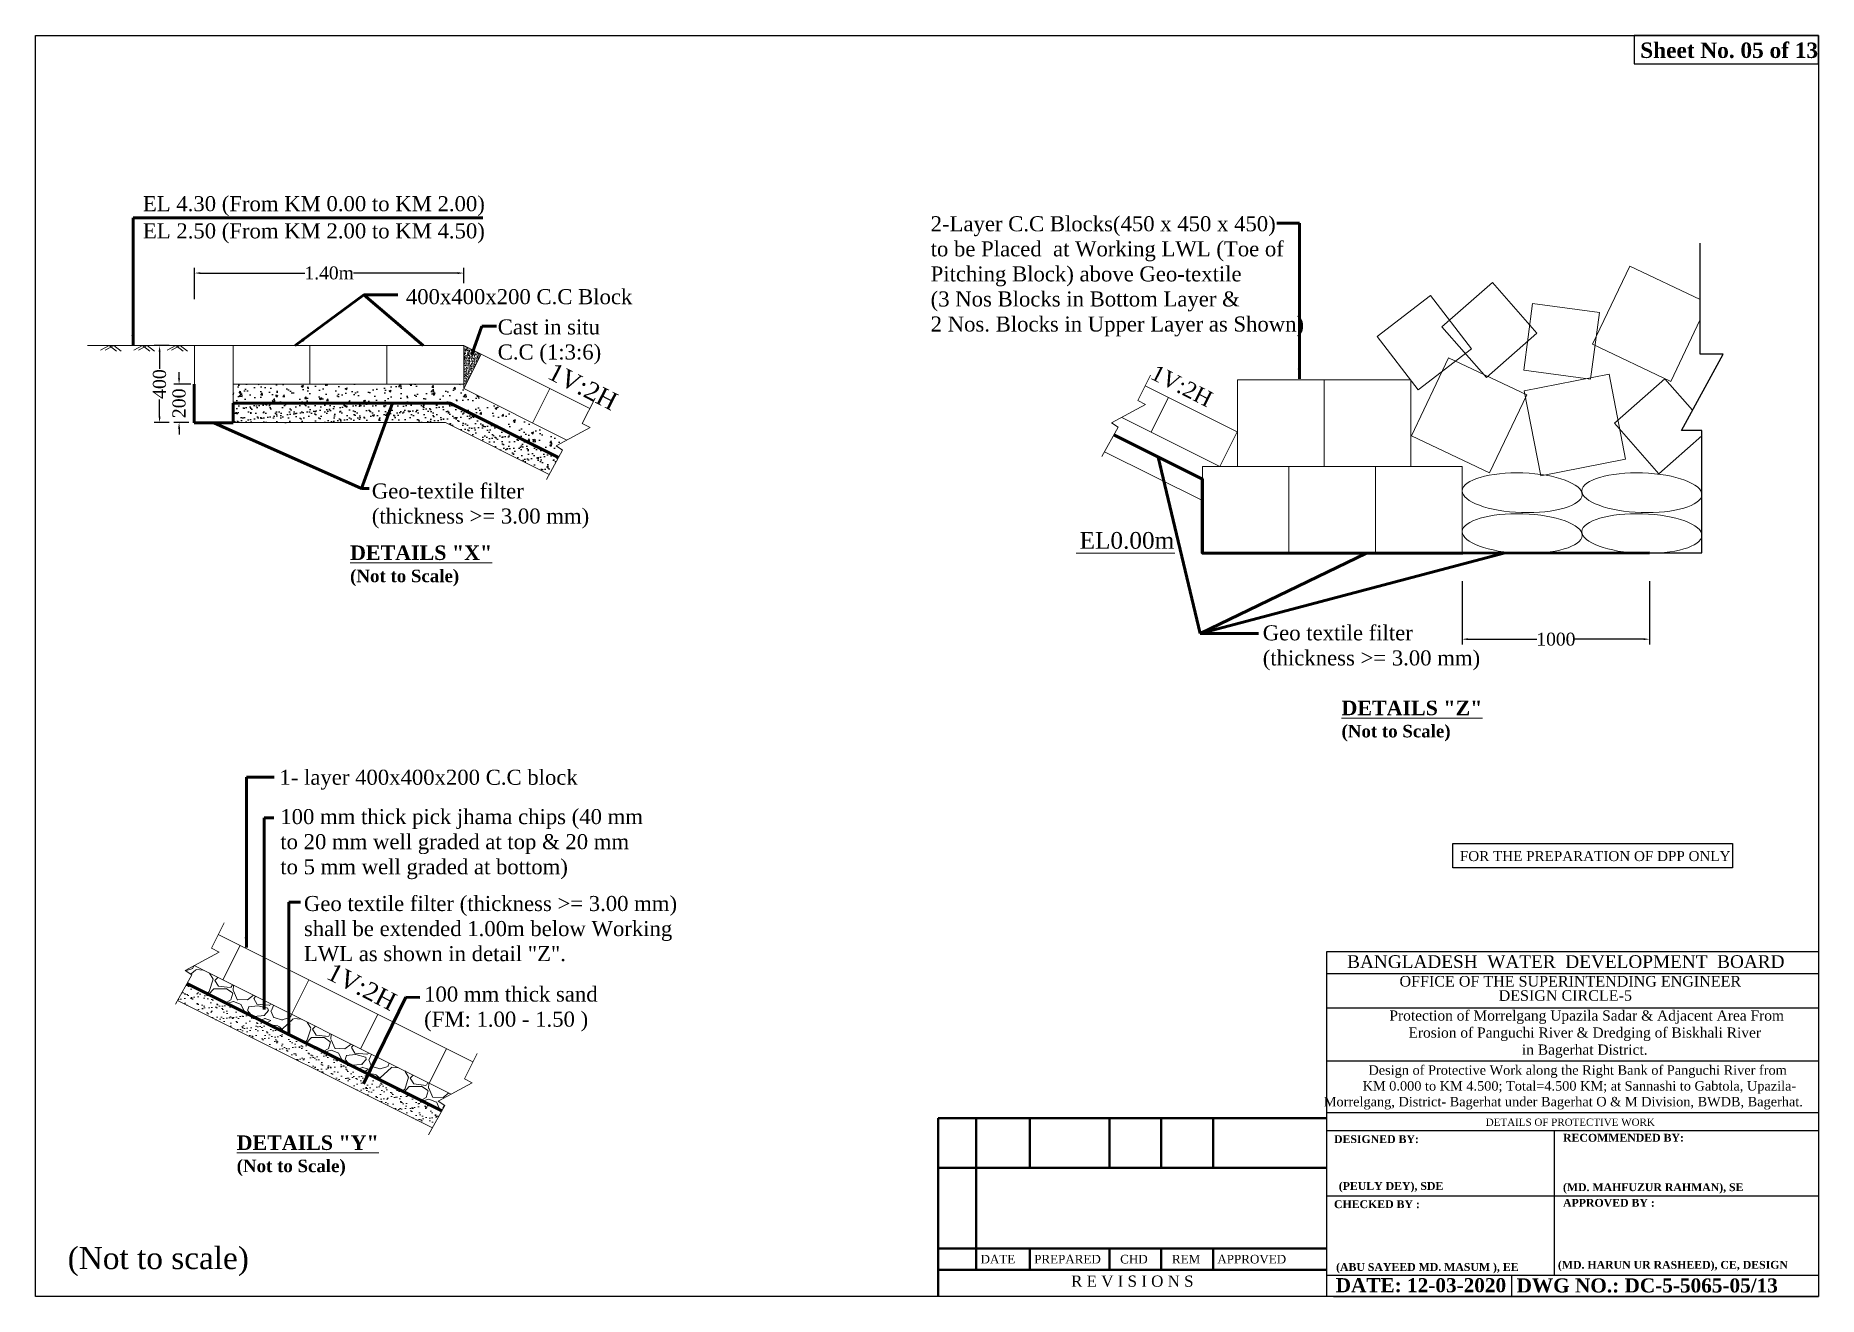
# Model space of a CAD drawing. Header units: metres. Extents: x -1354 to 3686, y -9962 to -7697.
# Drawn here: x 102.6 to 225, y -8999.4 to -8912.9 of the extents above; entities that cross this region are included whole.
import ezdxf
from ezdxf.enums import TextEntityAlignment as Align

# ---------------------------------------------------------------- set-up
doc = ezdxf.new("R2010")
doc.units = ezdxf.units.M
doc.layers.add('LINE', color=7, linetype='Continuous')
doc.styles.add('Kazi_T_H', font='timesbd.ttf')
doc.styles.add('liza', font='times.ttf', dxfattribs={"height": 2})
doc.styles.get("Standard").update_dxf_attribs({"font": 'times.ttf'})
doc.dimstyles.get("Standard").update_dxf_attribs({"dimtxt": 0.5, "dimasz": 0.4075, "dimexe": 0.364, "dimexo": 0.219, "dimgap": 0.09, "dimtad": 0, "dimdec": 0, "dimlfac": 1000, "dimzin": 0, "dimdsep": 46, "dimtxsty": 'Standard', "dimcen": 0.09, "dimadec": 0, "dimazin": 0, "dimtfac": 1, "dimtdec": 0, "dimtofl": 0, "dimtmove": 0, "dimatfit": 3, "dimfxl": 1, "dimtolj": 1, "dimtzin": 0, "dimarcsym": 0})

msp = doc.modelspace()

# ---------------------------------------------------------------- texts
at = {"color": 0, "linetype": 'Continuous', "lineweight": -3, "insert": (104.807385, -8996.001837), "char_height": 1.51254019, "width": 12.57022317, "attachment_point": 1, "style": 'liza'}
msp.add_mtext('(Not to scale)\\P', dxfattribs=at)
at = {"layer": 'LINE', "color": 7, "lineweight": 13, "ltscale": 0.5}
for s, p in [('1V:2H ', (137.640364, -8936.344044)), ('1V:2H', (122.470213, -8977.53989))]:
    msp.add_text(s, height=1.225125, rotation=332.99359933, dxfattribs=at).set_placement(p)
at = {"layer": 'LINE', "color": 0, "linetype": 'ByBlock', "lineweight": -3, "ltscale": 0.5}
msp.add_text('1V:2H', height=1.089, rotation=332.99359933, dxfattribs=at).set_placement((179.026248, -8936.365187))
at = {"layer": 'LINE', "color": 0, "linetype": 'ByBlock', "lineweight": 30, "ltscale": 0.5}
for s, height, p in [('BANGLADESH  WATER  DEVELOPMENT  BOARD', 0.87471451, (207.623359, -8976.851281)), ('OFFICE OF THE SUPERINTENDING ENGINEER', 0.72956831, (207.930876, -8978.127091)), ('DESIGN CIRCLE-5', 0.72956831, (207.586058, -8979.10488)), ('DETAILS OF PROTECTIVE WORK', 0.5, (207.930381, -8987.683751))]:
    msp.add_text(s, height=height, dxfattribs=at).set_placement(p, align=Align.CENTER)
at = {"layer": 'LINE', "color": 0, "linetype": 'ByBlock', "lineweight": 30, "ltscale": 0.5, "style": 'Kazi_T_H'}
for s, height, p in [('DESIGNED BY:', 0.53597578, (191.712462, -8988.863768)), ('RECOMMENDED BY:', 0.53597578, (207.430466, -8988.768007)), ('(PEULY DEY), SDE', 0.53597578, (192.039985, -8992.080033)), ('(MD. MAHFUZUR RAHMAN), SE', 0.53597578, (207.425662, -8992.165064)), ('CHECKED BY :', 0.53597578, (191.712462, -8993.330233)), ('APPROVED BY :', 0.53597578, (207.430466, -8993.234472)), ('(ABU SAYEED MD. MASUM ), EE', 0.53597578, (191.853969, -8997.637375)), ('DATE: 12-03-2020', 0.9647564, (191.827842, -8999.100726)), ('DWG NO.: DC-5-5065-05/13', 0.9647564, (204.243861, -8999.117351))]:
    msp.add_text(s, height=height, dxfattribs=at).set_placement(p)
at = {"layer": 'LINE', "lineweight": 50, "ltscale": 0.5}
for s, p in [('DATE', (167.453474, -8997.128265)), ('PREPARED', (171.137099, -8997.128265)), ('CHD', (177.039358, -8997.128265)), ('REM', (180.595301, -8997.128265)), ('APPROVED', (183.707389, -8997.128265))]:
    msp.add_text(s, height=0.5918059, dxfattribs=at).set_placement(p)
msp.add_text('R E V I S I O N S', height=0.7700819, dxfattribs=at).set_placement((177.870089, -8998.727242), align=Align.CENTER)
at = {"layer": 'LINE', "color": 7, "lineweight": 30, "ltscale": 0.5, "insert": (212.728087, -8913.341746), "char_height": 1.05792829, "width": 13.07833016, "attachment_point": 1}
msp.add_mtext('{\\fTimes New Roman|b1|i0|c0|p18;Sheet No. 05 of 13}', dxfattribs=at)
at = {"layer": 'LINE', "color": 7, "lineweight": 13, "ltscale": 0.5, "attachment_point": 1}
for s, insert, char_height, width in [('EL 4.30 (From KM 0.00 to KM 2.00)', (109.968931, -8923.884636), 1.03193343, 39.65808448), ('EL 2.50 (From KM 2.00 to KM 4.50)', (109.968931, -8925.750522), 1.03193343, 39.65808448), ('2-Layer C.C Blocks(450 x 450 x 450)\\Pto be Placed  at Working LWL (Toe of \\PPitching Block) above Geo-textile \\P(3 Nos Blocks in Bottom Layer & \\P2 Nos. Blocks in Upper Layer as Shown)', (164.031608, -8925.262474), 1.03193343, 39.65808448), ('400x400x200 C.C Block', (128.015366, -8930.264744), 1.03193343, 39.65808448), ('Cast in situ\\PC.C (1:3:6)', (134.319046, -8932.34218), 1.03193343, 39.65808448), (' Geo-textile filter\\P (thickness >= 3.00 mm)', (125.288016, -8943.600354), 1.03193343, 39.65808448), ('{\\fTimes New Roman|b1|i0|c0|p18;\\H1.432x;\\LDETAILS "X"\\P\\H0.8606x;\\l(Not to Scale)}', (124.187569, -8947.854973), 0.69625326, 10.94491599), ('Geo textile filter \\P(thickness >= 3.00 mm) ', (186.822567, -8953.335274), 1.03193343, 39.65808448), ('{\\fTimes New Roman|b1|i0|c0|p18;\\H1.432x;\\LDETAILS "Z"\\P\\H0.8603x;\\l(Not to Scale)}', (192.228547, -8958.505583), 0.69625326, 11.29751436), ('1- layer 400x400x200 C.C block', (119.337865, -8963.246168), 1.03193343, 39.65808448), ('100 mm thick pick jhama chips (40 mm\\Pto 20 mm well graded at top & 20 mm \\Pto 5 mm well graded at bottom) ', (119.396626, -8965.947082), 1.03193343, 39.65808448), ('Geo textile filter (thickness >= 3.00 mm)\\Pshall be extended 1.00m below Working\\PLWL as shown in detail "Z".', (121.01851, -8971.909541), 1.03193343, 39.65808448), ('100 mm thick sand \\P(FM: 1.00 - 1.50 )', (129.268469, -8978.126), 1.03193343, 39.65808448), ('{\\fTimes New Roman|b1|i0|c0|p18;\\H1.432x;\\LDETAILS "Y"\\P\\H0.8606x;\\l(Not to Scale)}', (116.404196, -8988.342662), 0.69625326, 10.94491599)]:
    msp.add_mtext(s, dxfattribs=dict(at, insert=insert, char_height=char_height, width=width))
at = {"layer": 'LINE', "color": 0, "linetype": 'ByBlock', "lineweight": -3, "ltscale": 0.5, "insert": (174.254015, -8946.934355), "char_height": 1.1465927, "attachment_point": 1}
msp.add_mtext('EL0.00m', dxfattribs=at)
at = {"layer": 'LINE', "color": 0, "linetype": 'ByBlock', "lineweight": 30, "ltscale": 0.5, "insert": (200.34884, -8968.827824), "char_height": 0.68631446, "width": 67.13921254, "attachment_point": 1}
msp.add_mtext('\\pi-812,l812,t405.9,812;FOR THE PREPARATION OF DPP ONLY', dxfattribs=at)
at = {"layer": 'LINE', "color": 0, "linetype": 'ByBlock', "lineweight": -3, "ltscale": 0.5, "attachment_point": 2}
for s, insert, char_height, width in [('{\\fTimes New Roman|b1|i0|c0|p18; }Protection of Morrelgang Upazila Sadar & Adjacent Area From \\PErosion of Panguchi River & Dredging of Biskhali River\\Pin Bagerhat District.', (208.920879, -8979.761725), 0.70173527, 30.66594224), ('        Design of Protective Work along the Right Bank of Panguchi River from\\P         KM 0.000 to KM 4.500; Total=4.500 KM; at Sannashi to Gabtola, Upazila- Morrelgang, District- Bagerhat under Bagerhat O & M Division, BWDB, Bagerhat.', (207.449786, -8983.532304), 0.65, 36.13792675)]:
    msp.add_mtext(s, dxfattribs=dict(at, insert=insert, char_height=char_height, width=width))
at = {"layer": 'LINE', "color": 0, "linetype": 'ByBlock', "lineweight": 30, "ltscale": 0.5, "insert": (214.973017, -8996.952736), "char_height": 0.53597578, "width": 15.7161697, "attachment_point": 2, "style": 'Kazi_T_H'}
msp.add_mtext('(MD. HARUN UR RASHEED), CE, DESIGN', dxfattribs=at)

# ---------------------------------------------------------------- blocks, each defined once
blk = doc.blocks.new('*D142')
at = {"layer": 'Defpoints', "color": 0, "lineweight": -3, "ltscale": 0.5}
for p in [(131.99, -8929.16), (113.51, -8931.17), (131.99, -8930.08)]:
    blk.add_point(p, dxfattribs=at)
at = {"layer": 'LINE', "color": 0, "lineweight": -2, "ltscale": 0.5}
for p, q in [((113.51, -8930.95), (113.51, -8928.8)), ((113.92, -8929.16), (121.08, -8929.16)), ((131.58, -8929.16), (124.42, -8929.16)), ((131.99, -8929.86), (131.99, -8928.8))]:
    blk.add_line(p, q, dxfattribs=at)
at = {"layer": 'LINE', "color": 0, "lineweight": -3, "ltscale": 0.5}
for points in [[(113.92, -8929.1), (113.92, -8929.23), (113.51, -8929.16)], [(131.58, -8929.1), (131.58, -8929.23), (131.99, -8929.16)]]:
    blk.add_solid(points, dxfattribs=at)
at = {"layer": 'LINE', "color": 0, "lineweight": 13, "ltscale": 0.5, "insert": (122.75, -8929.16), "char_height": 0.5, "attachment_point": 5}
blk.add_mtext('\\A1;{\\H1.775x;1.40m}', dxfattribs=at)
blk = doc.blocks.new('*D143')
at = {"layer": 'Defpoints', "color": 0, "lineweight": -3, "ltscale": 0.5}
for p in [(111.11, -8934.14), (112, -8934.14), (112, -8939.42)]:
    blk.add_point(p, dxfattribs=at)
at = {"layer": 'LINE', "color": 0, "lineweight": -2, "ltscale": 0.5}
for p, q in [((111.78, -8934.14), (110.75, -8934.14)), ((111.11, -8934.55), (111.11, -8935.73)), ((111.11, -8939.01), (111.11, -8937.83)), ((111.78, -8939.42), (110.75, -8939.42))]:
    blk.add_line(p, q, dxfattribs=at)
at = {"layer": 'LINE', "color": 0, "lineweight": -3, "ltscale": 0.5}
for points in [[(111.05, -8934.55), (111.18, -8934.55), (111.11, -8934.14)], [(111.05, -8939.01), (111.18, -8939.01), (111.11, -8939.42)]]:
    blk.add_solid(points, dxfattribs=at)
at = {"layer": 'LINE', "color": 0, "lineweight": 13, "ltscale": 0.5, "insert": (111.11, -8936.78), "char_height": 0.9, "attachment_point": 5, "rotation": 90}
blk.add_mtext('\\A1;400', dxfattribs=at)
blk = doc.blocks.new('*D144')
at = {"layer": 'Defpoints', "color": 0, "lineweight": -3, "ltscale": 0.5}
for p in [(112.45, -8936.78), (113.48, -8936.78), (113.33, -8939.42)]:
    blk.add_point(p, dxfattribs=at)
at = {"layer": 'LINE', "color": 0, "lineweight": -2, "ltscale": 0.5}
for p, q in [((112.45, -8936.38), (112.45, -8935.97)), ((113.26, -8936.78), (112.08, -8936.78)), ((113.12, -8939.42), (112.08, -8939.42)), ((112.45, -8939.83), (112.45, -8940.23))]:
    blk.add_line(p, q, dxfattribs=at)
at = {"layer": 'LINE', "color": 0, "lineweight": -3, "ltscale": 0.5}
for points in [[(112.38, -8936.38), (112.52, -8936.38), (112.45, -8936.78)], [(112.38, -8939.83), (112.52, -8939.83), (112.45, -8939.42)]]:
    blk.add_solid(points, dxfattribs=at)
at = {"layer": 'LINE', "color": 0, "lineweight": 13, "ltscale": 0.5, "insert": (112.45, -8938.1), "char_height": 0.9, "attachment_point": 5, "rotation": 90}
blk.add_mtext('\\A1;200', dxfattribs=at)
blk = doc.blocks.new('*D145')
at = {"layer": 'Defpoints', "color": 0, "lineweight": -3, "ltscale": 0.5}
for p in [(200.5, -8950.1), (213.37, -8950.1), (213.37, -8954.29)]:
    blk.add_point(p, dxfattribs=at)
at = {"layer": 'LINE', "color": 0, "lineweight": -2, "ltscale": 0.5}
for p, q in [((200.5, -8950.31), (200.5, -8954.65)), ((213.37, -8950.31), (213.37, -8954.65)), ((200.91, -8954.29), (205.64, -8954.29)), ((212.96, -8954.29), (208.24, -8954.29))]:
    blk.add_line(p, q, dxfattribs=at)
at = {"layer": 'LINE', "color": 0, "lineweight": -3, "ltscale": 0.5}
for points in [[(200.91, -8954.22), (200.91, -8954.35), (200.5, -8954.29)], [(212.96, -8954.22), (212.96, -8954.35), (213.37, -8954.29)]]:
    blk.add_solid(points, dxfattribs=at)
at = {"layer": 'LINE', "color": 0, "lineweight": 13, "ltscale": 0.5, "insert": (206.94, -8954.29), "char_height": 0.5, "attachment_point": 5}
blk.add_mtext('\\A1;{\\H1.775x;1000}', dxfattribs=at)

# ---------------------------------------------------------------- dimensions: what is measured, and where the dimension line sits
at = {"layer": 'LINE', "color": 7, "lineweight": 13, "ltscale": 0.5}
dim = msp.add_linear_dim(base=(131.991151, -8929.16359), p1=(113.511151, -8931.170298), p2=(131.991151, -8930.08316), text='{\\H1.775x;1.40m}', dimstyle='Standard', override={"dimfxl": 0.12}, dxfattribs=at)
dim.commit()
dim.dimension.update_dxf_attribs({"geometry": '*D142', "text_midpoint": (122.751151, -8929.16359)})
for base, p1, p2, text, picture, middle in [((111.114128, -8934.138956), (112.000866, -8939.418956), (112.000866, -8934.138956), '400', '*D143', (111.114128, -8936.778956)), ((112.447885, -8936.784408), (113.334624, -8939.418956), (113.478592, -8936.784408), '200', '*D144', (112.447885, -8938.101682))]:
    dim = msp.add_linear_dim(base=base, p1=p1, p2=p2, angle=90, text=text, dimstyle='Standard', override={"dimtxt": 0.9, "dimfxl": 0.12}, dxfattribs=at)
    dim.commit()
    dim.dimension.update_dxf_attribs({"geometry": picture, "text_midpoint": middle})
dim = msp.add_linear_dim(base=(213.371788, -8954.285973), p1=(200.500777, -8950.09589), p2=(213.371788, -8950.09589), angle=0, text='{\\H1.775x;1000}', dimstyle='Standard', override={"dimfxl": 0.12}, dxfattribs=at)
dim.commit()
dim.dimension.update_dxf_attribs({"geometry": '*D145', "text_midpoint": (206.936283, -8954.285973), "dimtype": 161})

# ---------------------------------------------------------------- hatches: boundary and pattern name
at = {"linetype": 'ByBlock', "lineweight": 5, "ltscale": 0.5}
h = msp.add_hatch(dxfattribs=at)
h.set_pattern_fill('AR-CONC', color=256, scale=0.00132, style=0)
h.set_pattern_definition([(50, (127.64772, -8877.49166), (0.24048376, -0.0210396), [0.025146, -0.276606]), (355, (127.64772, -8877.49166), (-0.0465205, 0.2521948), [0.0201168, -0.2212848]), (100.451, (127.66776, -8877.49341), (0.1939641, 0.231154), [0.0213708, -0.2350788]), (46.1842, (127.64772, -8877.4246), (0.3578243, -0.0554959), [0.037719, -0.414909]), (96.6356, (127.67754, -8877.42923), (0.3133736, 0.3266017), [0.0320562, -0.3526182]), (351.184, (127.6477, -8877.4246), (0.313374, 0.3266012), [0.0301752, -0.3319272]), (21, (127.68125, -8877.44137), (0.20013164, -0.1349905), [0.025146, -0.276606]), (326, (127.68125, -8877.44137), (0.0815787, 0.2431281), [0.0201168, -0.2212848]), (71.4514, (127.69792, -8877.45262), (0.2817098, 0.1081382), [0.0213708, -0.2350788]), (37.5, (127.64772, -8877.49166), (0.00407696, 0.11161265), [0, -0.21860256, 0, -0.2246376, 0, -0.222123]), (7.5, (127.64772, -8877.49166), (0.08820195, 0.13223836), [0, -0.12807696, 0, -0.21357336, 0, -0.0846582]), (327.5, (127.57295, -8877.49166), (0.17897959, -0.00756194), [0, -0.08382, 0, -0.2615184, 0, -0.3470148]), (317.5, (127.53942, -8877.49166), (0.1955305, 0.03356297), [0, -0.108966, 0, -0.17367504, 0, -0.2464308])])
h.paths.add_polyline_path([(133.171795, -8934.729278), (131.991151, -8934.138956), (131.991151, -8936.778956), (131.991151, -8937.090566)])
at = {"linetype": 'Continuous', "lineweight": -3, "ltscale": 0.5}
h = msp.add_hatch(dxfattribs=at)
h.set_pattern_fill('AR-CONC', color=0, scale=0.00825, style=0)
h.set_pattern_definition([(50, (584.3522, -7408.9167), (1.5030235, -0.1314975), [0.1571625, -1.7287875]), (355, (584.3522, -7408.9167), (-0.2907533, 1.5762173), [0.12573, -1.38303]), (100.451, (584.4774, -7408.9276), (1.2122756, 1.4447127), [0.1335675, -1.4692425]), (46.1842, (584.3522, -7408.4976), (2.236402, -0.3468492), [0.2357438, -2.5931813]), (96.6356, (584.5386, -7408.5265), (1.958585, 2.0412608), [0.2003513, -2.2038638]), (351.184, (584.3522, -7408.4976), (1.958588, 2.0412572), [0.188595, -2.074545]), (21, (584.5617, -7408.6023), (1.2508228, -0.8436905), [0.1571625, -1.7287875]), (326, (584.5617, -7408.6023), (0.5098667, 1.5195507), [0.12573, -1.38303]), (71.4514, (584.666, -7408.6726), (1.760686, 0.6758636), [0.1335675, -1.4692425]), (37.5, (584.3522, -7408.91667), (0.02548098, 0.69757907), [0, -1.366266, 0, -1.403985, 0, -1.38826875]), (7.5, (584.3522, -7408.9167), (0.5512622, 0.82648974), [0, -0.800481, 0, -1.3348335, 0, -0.52911375]), (327.5, (583.8849, -7408.91667), (1.11862241, -0.04726214), [0, -0.523875, 0, -1.63449, 0, -2.1688425]), (317.5, (583.6753, -7408.9167), (1.22206575, 0.20976855), [0, -0.6810375, 0, -1.085469, 0, -1.5401925])])
h.paths.add_polyline_path([(131.991151, -8937.090566), (131.991151, -8936.778956), (116.151151, -8936.778956), (116.151151, -8938.098956), (131.056322, -8938.098956), (138.494918, -8941.818254), (138.773272, -8941.315176), (138.322744, -8941.023923), (139.057419, -8940.6237)])
h = msp.add_hatch(dxfattribs=at)
h.set_pattern_fill('AR-SAND', color=0, scale=0.0132, style=0)
h.set_pattern_definition([(37.5, (584.3522, -7408.91667), (-0.02112041, 0.64602547), [0, -0.5096256, 0, -0.569976, 0, -0.54483]), (7.5, (584.3522, -7408.9167), (0.59337073, 0.94620913), [0, -0.2749296, 0, -0.4593336, 0, -0.176022]), (327.5, (583.9398, -7408.91667), (1.04410993, 0.00189708), [0, -0.16764, 0, -0.603504, 0, -0.787908]), (317.5, (583.9398, -7408.9167), (1.0078945, 0.2942667), [0, -0.08382, 0, -0.3956304, 0, -0.452628])])
h.paths.add_polyline_path([(131.056322, -8938.098956), (116.172145, -8938.098956), (116.172145, -8939.418956), (130.744712, -8939.418956), (137.855303, -8942.974252), (138.494918, -8941.818254)])
at = {"linetype": 'ByBlock', "lineweight": 13, "ltscale": 0.5}
h = msp.add_hatch(dxfattribs=at)
h.set_pattern_fill('GRAVEL', color=256, scale=0.132, style=0)
h.set_pattern_definition([(228.0128, (276.14148, -8912.7458), (-26.8224228, -30.17523708), [0.45107, -44.65626]), (184.9697, (275.83973, -8913.08107), (40.23366508, 3.35277634), [0.774055, -76.63128]), (132.5104, (275.06859, -8913.14813), (33.5279756, -36.88083603), [0.545796, -54.033804]), (267.2737, (273.761, -8913.98633), (3.35278544, 67.05597842), [0.704887, -69.78365]), (292.8337, (273.72747, -8914.69042), (-16.7640476, 40.23362288), [0.691197, -68.428536]), (357.2737, (273.99569, -8915.32745), (-67.05597842, 3.35278544), [0.704887, -69.78365]), (37.6942, (274.69978, -8915.36098), (-43.58642754, -33.52797011), [0.932176, -92.28529]), (72.2553, (275.43739, -8914.791), (23.46964695, 73.76162139), [0.88007, -87.126996]), (121.4296, (275.70562, -8913.9528), (-26.82240691, 43.58634873), [0.707273, -70.02006]), (175.2364, (275.3368, -8913.3493), (36.88077103, -3.35276853), [0.80746, -39.56555]), (222.3974, (274.53214, -8913.28224), (-40.23360121, -36.88075202), [1.044223, -103.378176]), (138.8141, (277.08027, -8914.01986), (-23.46958505, 20.11676906), [0.356407, -35.28439]), (171.4692, (276.81204, -8913.78516), (43.58633347, -6.7056169), [0.67806, -67.12807]), (225, (276.1415, -8913.6846), (-7e-16, -3.352798), [0.474156, -4.267415]), (203.1986, (275.9068, -8913.28224), (16.7640565, 6.7056294), [0.25534, -25.27879]), (291.8014, (275.6721, -8913.3828), (-3.3528024, 10.0584065), [0.361107, -17.694336]), (30.9638, (275.8062, -8913.7181), (10.0583894, 6.7056052), [0.5865, -18.963516]), (161.5651, (276.3091, -8913.4164), (6.705603, -3.352795), [0.4241, -10.17839]), (16.3895, (273.72747, -8913.38282), (33.5280185, 10.05837908), [0.594116, -58.817616]), (70.3462, (274.29744, -8913.21518), (-13.41116263, -36.88074784), [0.49843, -49.344504]), (293.1986, (276.3091, -8912.7458), (-6.7056294, 16.7640565), [0.51068, -25.023504]), (343.6105, (276.51029, -8913.21518), (-33.5280185, 10.05837908), [0.594116, -58.817616]), (339.444, (273.72747, -8915.46156), (-16.7640208, 6.7055919), [0.572926, -28.073364]), (294.7751, (274.26391, -8915.66273), (-16.76396093, 36.88078287), [0.480047, -47.52475]), (66.8014, (276.34265, -8916.0986), (6.7056294, 16.7640565), [0.51068, -25.023504]), (17.354, (276.54382, -8915.6292), (-43.58640235, -13.41117977), [0.562034, -55.64117]), (69.444, (274.69978, -8916.0986), (-6.7055919, -16.7640208), [0.286464, -28.359936]), (101.3099, (276.1415, -8916.0986), (-3.3527835, 13.411157), [0.17096, -16.92504]), (165.9638, (276.10795, -8915.93095), (10.058407, -3.3527942), [0.691197, -13.132746]), (186.009, (275.4374, -8915.76331), (33.52795056, 3.35279217), [0.640552, -63.41465]), (303.6901, (275.8062, -8914.0199), (-3.352801, 6.7055935), [0.48355, -11.60515]), (353.1572, (276.07443, -8914.42219), (56.99762357, -6.70563003), [0.844215, -83.57712]), (60.9454, (276.91263, -8914.52278), (-13.4111688, -23.46954405), [0.34519, -34.17401]), (90, (277.0803, -8914.221), (-3.3528, 3.3528), [0.20117, -3.15163]), (120.2564, (275.37034, -8915.66273), (13.41117158, -23.46958816), [0.465784, -46.11275]), (48.0128, (275.13564, -8915.2604), (26.8224228, 30.17523708), [0.902145, -44.205216]), (0, (275.739, -8914.59), (3.3528, 3.3528), [0.87173, -2.48107]), (325.3048, (276.61087, -8914.58983), (-33.5279419, 23.46960223), [0.530125, -52.482276]), (254.0546, (277.04674, -8914.8916), (-3.3528086, -13.411232), [0.488174, -23.920644]), (207.646, (276.91263, -8915.36098), (-63.70317762, -33.52802109), [0.79483, -78.6885]), (175.4261, (276.20854, -8915.72978), (-43.58641004, 3.35278378), [0.84088, -83.246856]), (175.4261, (276.20854, -8915.72978), (-43.58641004, 3.35278378), [0.84088, -83.246856])])
h.paths.add_polyline_path([(113.486396, -8976.690042), (112.866035, -8977.027992), (113.316563, -8977.319245), (112.986447, -8977.915873), (130.474177, -8986.659738), (130.681066, -8986.285821), (130.230538, -8985.994567), (131.123042, -8985.508365)])
at = {"linetype": 'ByBlock', "lineweight": 18, "ltscale": 0.5}
h = msp.add_hatch(dxfattribs=at)
h.set_pattern_fill('AR-SAND', color=256, scale=0.0132, style=0)
h.set_pattern_definition([(37.5, (273.72747, -8916.0986), (-0.0211204, 0.6460255), [0, -0.5096256, 0, -0.569976, 0, -0.54483]), (7.5, (273.7275, -8916.0986), (0.5933707, 0.946209), [0, -0.2749296, 0, -0.4593336, 0, -0.176022]), (327.5, (273.31507, -8916.0986), (1.04411, 0.001897), [0, -0.16764, 0, -0.603504, 0, -0.787908]), (317.5, (273.3151, -8916.0986), (1.0078945, 0.2942667), [0, -0.08382, 0, -0.3956304, 0, -0.452628])])
h.paths.add_polyline_path([(129.834562, -8987.815735), (130.474177, -8986.659738), (112.986447, -8977.915873), (112.346833, -8979.07187)])

# ---------------------------------------------------------------- linework, layer by layer
for p, q in [((113.511151, -8934.138956), (106.160255, -8934.138956)), ((113.511151, -8934.138956), (113.511151, -8939.418956)), ((116.151151, -8934.138956), (116.151151, -8939.418956)), ((121.431151, -8934.138956), (121.431151, -8936.778956)), ((126.711151, -8934.138956), (126.711151, -8936.778956)), ((131.991151, -8934.138956), (131.991151, -8936.778956)), ((131.991151, -8937.090566), (133.171795, -8934.729278)), ((131.991151, -8936.778956), (131.991151, -8937.090566)), ((136.713726, -8939.451854), (137.89437, -8937.090566)), ((179.164473, -8940.068239), (180.345117, -8937.706951)), ((183.887049, -8942.429526), (185.067693, -8940.068239)), ((115.454097, -8977.673893), (116.63474, -8975.312605)), ((120.176672, -8980.03518), (121.357316, -8977.673893)), ((124.899248, -8982.396468), (126.079892, -8980.03518)), ((129.621823, -8984.757756), (130.802467, -8982.396468))]:
    msp.add_line(p, q, dxfattribs=at)
at = {"linetype": 'ByBlock', "lineweight": 13, "ltscale": 0.5}
for p, q in [((131.991151, -8934.138956), (113.511151, -8934.138956)), ((140.638736, -8938.462749), (131.991151, -8934.138956)), ((131.991151, -8936.778956), (116.151151, -8936.778956)), ((139.057419, -8940.6237), (131.991151, -8937.090566)), ((185.067693, -8940.068239), (178.753037, -8936.910911)), ((130.744712, -8939.418956), (116.172145, -8939.418956)), ((137.855303, -8942.974252), (130.744712, -8939.418956)), ((183.887049, -8942.429526), (177.1557, -8939.063852)), ((182.686034, -8944.780629), (175.968655, -8941.421939)), ((132.612555, -8983.301512), (115.134206, -8974.562338)), ((131.123042, -8985.508365), (113.486396, -8976.690042)), ((129.834562, -8987.815735), (112.346833, -8979.07187))]:
    msp.add_line(p, q, dxfattribs=at)
at = {"linetype": 'ByBlock', "lineweight": 60, "ltscale": 0.5}
for p, q in [((113.478592, -8936.784408), (113.478592, -8939.438741)), ((131.056322, -8938.098956), (116.172145, -8938.098956)), ((116.172145, -8939.438741), (116.172145, -8938.098956)), ((138.494918, -8941.818254), (131.056322, -8938.098956)), ((113.478592, -8939.438741), (116.172145, -8939.438741)), ((182.686034, -8943.304824), (176.60827, -8940.265942)), ((182.674041, -8943.298827), (182.674041, -8948.374265)), ((182.674041, -8948.374265), (200.542744, -8948.374265)), ((200.542744, -8948.374265), (213.371788, -8948.369195)), ((130.474177, -8986.659738), (112.986447, -8977.915873))]:
    msp.add_line(p, q, dxfattribs=at)
at = {"color": 0, "linetype": 'Continuous', "lineweight": -3, "ltscale": 0.5}
msp.add_line((213.371788, -8948.369195), (216.94885, -8948.367782), dxfattribs=at)
at = {"linetype": 'ByBlock', "lineweight": 30, "ltscale": 0.5}
for p in [(224.952365, -8977.280135), (191.66824, -8999.385)]:
    msp.add_line(p, (224.952365, -8999.385), dxfattribs=at)
at = {"color": 0, "linetype": 'Continuous', "lineweight": -3, "ltscale": 0.5}
msp.add_lwpolyline([(216.94885, -8948.369195), (216.94885, -8939.975975), (215.562623, -8939.975975), (218.421281, -8934.733016), (216.846133, -8934.733016), (216.846133, -8927.10155)], dxfattribs=at)
at = {"linetype": 'ByBlock', "lineweight": 18, "ltscale": 0.5}
for points in [[(216.846133, -8930.978318), (212.00683, -8928.683192), (209.461439, -8934.050182), (214.828429, -8936.595573), (216.846133, -8932.341218)], [(107.05848, -8934.459425), (107.652647, -8934.138956), (108.153964, -8934.524327)], [(107.376228, -8934.459425), (107.970395, -8934.138956), (108.471713, -8934.524327)], [(109.340089, -8934.459425), (109.934255, -8934.138956), (110.435573, -8934.524327)], [(109.657837, -8934.459425), (110.252004, -8934.138956), (110.753322, -8934.524327)], [(111.640809, -8934.459425), (112.234976, -8934.138956), (112.736294, -8934.524327)], [(111.927627, -8934.459425), (112.521794, -8934.138956), (113.023112, -8934.524327)], [(175.785823, -8941.752377), (176.899095, -8939.740324), (176.448567, -8939.449071), (178.781218, -8938.178331), (178.251062, -8937.913581), (179.12583, -8936.166278)], [(216.325287, -8938.5772), (214.425348, -8936.411231), (210.952194, -8939.457803), (213.998767, -8942.930957), (216.94885, -8940.343211)], [(137.66, -8943.32723), (138.773272, -8941.315176), (138.322744, -8941.023923), (140.655395, -8939.753183), (140.125239, -8939.488434), (141.000007, -8937.74113)], [(112.203291, -8979.331298), (113.316563, -8977.319245), (112.866035, -8977.027992), (115.198686, -8975.757251), (114.668529, -8975.492502), (115.543298, -8973.745198)], [(129.567794, -8988.297874), (130.681066, -8986.285821), (130.230538, -8985.994567), (132.56319, -8984.723827), (132.033033, -8984.459078), (132.907801, -8982.711774)]]:
    msp.add_lwpolyline(points, dxfattribs=at)
for points in [[(202.593677, -8929.807453), (199.120523, -8932.854026), (202.167096, -8936.32718), (205.640249, -8933.280607)], [(194.678858, -8933.517728), (197.499559, -8937.176696), (201.158527, -8934.355995), (198.337827, -8930.697027)], [(205.344081, -8931.255618), (204.742091, -8935.83623), (209.322703, -8936.43822), (209.924693, -8931.857608)], [(197.025921, -8940.335744), (202.392911, -8942.881135), (204.938302, -8937.514144), (199.571312, -8934.968753)], [(185.099028, -8942.429195), (191.039028, -8942.429195), (191.039028, -8936.489195), (185.099028, -8936.489195)], [(191.039028, -8942.429195), (196.979028, -8942.429195), (196.979028, -8936.489195), (191.039028, -8936.489195)], [(205.898037, -8943.071167), (211.7278, -8941.932104), (210.588736, -8936.102341), (204.758974, -8937.241404)], [(182.680777, -8948.369195), (188.620777, -8948.369195), (188.620777, -8942.429195), (182.680777, -8942.429195)], [(188.620777, -8948.369195), (194.560777, -8948.369195), (194.560777, -8942.429195), (188.620777, -8942.429195)], [(194.560777, -8948.369195), (200.500777, -8948.369195), (200.500777, -8942.429195), (194.560777, -8942.429195)]]:
    msp.add_lwpolyline(points, close=True, dxfattribs=at)
at = {"color": 0, "linetype": 'Continuous', "lineweight": 60, "ltscale": 0.5}
msp.add_lwpolyline([(176.60827, -8940.265942), (182.686034, -8943.304824), (182.686034, -8948.374265), (213.371788, -8948.369195)], dxfattribs=at)
at = {"color": 0, "linetype": 'Continuous', "lineweight": -3, "ltscale": 0.5}
msp.add_lwpolyline([(199.867254, -8968.319384), (219.065075, -8968.319384), (219.065075, -8969.975954), (199.867254, -8969.975954)], close=True, dxfattribs=at)
at = {"color": 0, "linetype": 'ByBlock', "lineweight": 15, "ltscale": 0.5}
for centre in [(204.630499, -8944.238499), (212.841565, -8944.238499), (204.630499, -8947.03845), (212.841565, -8947.03845)]:
    msp.add_ellipse(centre, major_axis=(4.115547, -0.136925), ratio=0.3297157707, dxfattribs=at)
at = {"layer": 'LINE', "color": 7, "lineweight": 13, "ltscale": 0.5}
msp.add_line((180.783057, -8948.374265), (174.020747, -8948.374265), dxfattribs=at)
at = {"layer": 'LINE', "color": 0, "linetype": 'ByBlock', "lineweight": 30, "ltscale": 0.5}
for p, q in [((224.952365, -8975.73306), (191.200087, -8975.73306)), ((191.200087, -8975.73306), (191.200087, -8999.385)), ((224.952365, -8977.254437), (191.200087, -8977.254437)), ((224.952365, -8979.616109), (191.200087, -8979.616109)), ((224.952365, -8983.235887), (191.200087, -8983.235887)), ((224.952365, -8986.792776), (191.200087, -8986.792776)), ((224.952365, -8988.017641), (191.200087, -8988.017641)), ((206.85537, -8997.929582), (206.85537, -8988.017641)), ((191.200087, -8992.484106), (224.952365, -8992.484106)), ((191.200087, -8997.929582), (224.952365, -8997.929582)), ((203.919314, -8999.385), (203.919314, -8997.929582))]:
    msp.add_line(p, q, dxfattribs=at)
at = {"layer": 'LINE', "lineweight": 50, "ltscale": 0.5}
for p, q in [((191.200087, -8987.166039), (164.540091, -8987.166039)), ((164.540091, -8999.357308), (164.540091, -8987.166039)), ((167.157571, -8987.166039), (167.157571, -8997.572119)), ((170.841196, -8987.166039), (170.841196, -8990.568763)), ((176.2996, -8987.166039), (176.2996, -8990.568763)), ((179.855543, -8987.166039), (179.855543, -8990.568763)), ((183.411486, -8987.166039), (183.411486, -8990.568763)), ((191.200087, -8990.568763), (164.540091, -8990.568763)), ((191.200087, -8996.092605), (164.540091, -8996.092605)), ((170.841196, -8996.092605), (170.841196, -8997.572119)), ((176.2996, -8996.092605), (176.2996, -8997.572119)), ((179.855543, -8996.092605), (179.855543, -8997.572119)), ((183.411486, -8996.092605), (183.411486, -8997.572119)), ((191.200087, -8997.572119), (164.540091, -8997.572119))]:
    msp.add_line(p, q, dxfattribs=at)
at = {"layer": 'LINE', "color": 7, "lineweight": 30, "ltscale": 0.5}
for points in [[(102.60731, -8999.385), (102.60731, -8912.869569), (224.952365, -8912.869569), (224.952365, -8999.385), (102.60731, -8999.385)], [(224.952365, -8912.869569), (212.316701, -8912.869569), (212.316701, -8914.813992), (224.952365, -8914.813992)]]:
    msp.add_lwpolyline(points, close=True, dxfattribs=at)

msp.set_redraw_order([(e.dxf.handle, doc.entitydb.next_handle()) for e in msp.query("TEXT MTEXT ATTDEF DIMENSION ARC_DIMENSION")])  # texts and dimensions are drawn at this point

# ---------------------------------------------------------------- leaders
at = {"layer": 'LINE', "color": 7, "lineweight": 13, "ltscale": 0.5}
for points in [[(109.292736, -8934.138956), (109.292736, -8925.362908), (133.289903, -8925.362908)], [(189.338379, -8936.419079), (189.338379, -8925.738251), (187.778903, -8925.738251)], [(120.424508, -8934.138956), (125.120945, -8930.659762), (127.457779, -8930.659762)], [(129.197269, -8934.138956), (125.120945, -8930.659762)], [(127.095465, -8938.098956), (124.96055, -8943.949947), (125.492925, -8943.949947)], [(114.825369, -8939.438741), (124.96055, -8943.949947)], [(179.647152, -8941.785383), (182.532017, -8953.906334)], [(203.358036, -8948.373152), (182.532017, -8953.906334), (186.541309, -8953.906334)], [(193.932843, -8948.374265), (182.532017, -8953.906334)], [(117.067545, -8975.454224), (117.067545, -8963.748133), (118.976066, -8963.748133)], [(118.289291, -8979.697921), (118.289291, -8966.55233), (118.958985, -8966.55233)], [(119.984358, -8981.405139), (119.984358, -8972.329201), (120.781741, -8972.329201)], [(125.102488, -8984.810639), (128.020191, -8978.854233), (128.98423, -8978.884496)]]:
    msp.add_leader(points, dimstyle='Standard', override={"dimtxt": 0.9, "dimasz": 0.7, "dimclrd": 7, "dimclre": 7, "dimclrt": 7, "dimlwd": 65535, "dimlwe": 65535}, dxfattribs=at)
at = {"layer": 'LINE', "color": 0, "linetype": 'ByBlock', "lineweight": -3, "ltscale": 0.5}
msp.add_leader([(132.53079, -8934.751447), (133.226688, -8932.812315), (134.235125, -8932.812315)], dimstyle='Standard', override={"dimtxt": 0.9, "dimasz": 0.7, "dimclrd": 7, "dimclre": 7, "dimclrt": 7, "dimlwd": 65535, "dimlwe": 65535}, dxfattribs=at)

doc.saveas('drawing.dxf')
